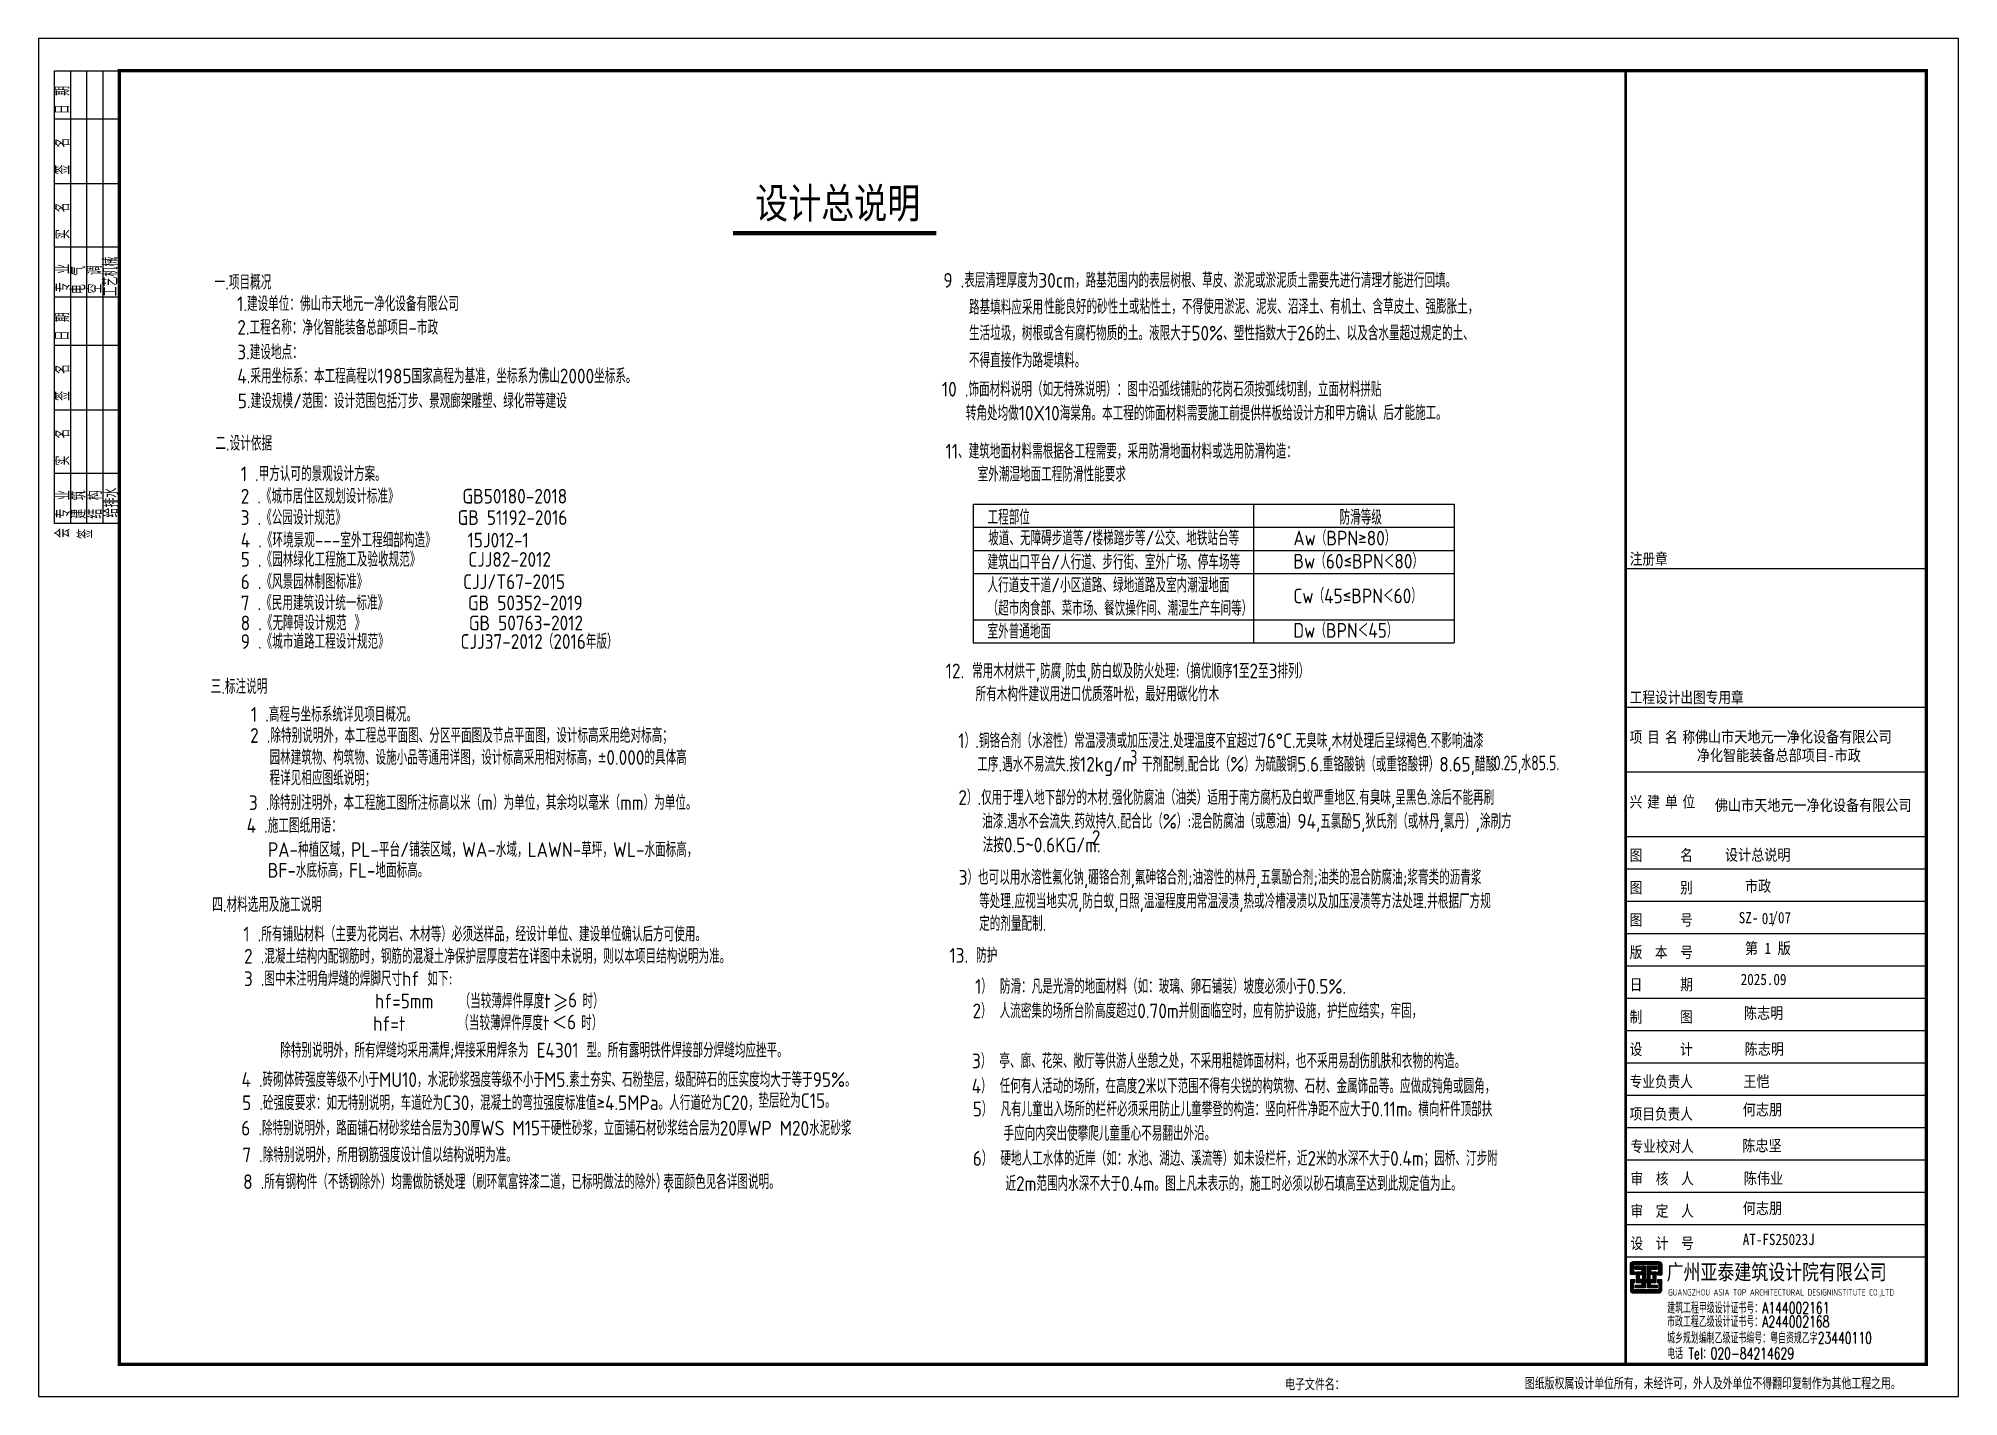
# Model space of a CAD drawing. Extents: x 104028 to 361637, y -78822 to 68782.
# Drawn here: x 169784 to 229184, y 17001 to 59001 of the extents above; entities that cross this region are included whole.
import ezdxf

# ---------------------------------------------------------------- set-up
doc = ezdxf.new("R2010")
doc.units = 0
doc.header["$LTSCALE"] = 1000
doc.header["$MEASUREMENT"] = 0
for name, color, linetype in [('13', 13, 'Continuous'), ('14', 14, 'Continuous'), ('PUB_TITLE', 4, 'Continuous')]:
    doc.layers.add(name, color=color, linetype=linetype)
doc.styles.add('_HZTXT', font='')
doc.styles.add('_KCYD_DIM', font='gbenor.shx', dxfattribs={"bigfont": 'gbcbig.shx'})
doc.styles.add('HT', font='')
doc.styles.add('hztxt', font='romand_pkpm', dxfattribs={"bigfont": 'gbcbig'})
doc.styles.get("Standard").update_dxf_attribs({"font": 'gbenor.shx', "bigfont": 'gbcbig.shx'})
doc.styles.add('宋体', font='', dxfattribs={"width": 0.8})
doc.styles.get('_HZTXT').set_extended_font_data('KaiTi')
doc.styles.get('HT').set_extended_font_data('SimHei')
doc.styles.get('宋体').set_extended_font_data('SimSun')

msp = doc.modelspace()

# ---------------------------------------------------------------- texts
at = {"style": 'HT', "width": 0.8}
msp.add_text('设计总说明', height=936, dxfattribs=at).set_placement((191956.9, 53440.1, 7751.2))
at = {"style": '_KCYD_DIM'}
for s, p in [('一.项目概况', (175235.8, 51231.8)), ('9 .表层清理厚度为30cm，路基范围内的表层树根、草皮、淤泥或淤泥质土需要先进行清理才能进行回填。', (197777.5, 51291.3)), ('1.建设单位：佛山市天地元一净化设备有限公司', (175929.1, 50565.7)), ('路基填料应采用', (198570.6, 50459.8)), ('性能良好的砂性土或粘性土，不得使用淤泥、泥炭、沼泽土、有机土、含草皮土、强膨胀土，', (200896.9, 50478.7)), ('2.工程名称：净化智能装备总部项目-市政', (175936.5, 49836.8)), ('生活垃圾，树根或含有腐朽物质的土。液限大于50%%%、塑性指数大于26的土、以及含水量超过规定的土、', (198570.6, 49659.3)), ('3.建设地点：', (175936.5, 49072.3)), ('不得直接作为路堤填料。', (198570.6, 48818)), ('4.采用坐标系：本工程高程以1985国家高程为基准，坐标系为佛山2000坐标系。 ', (175936.5, 48332.9)), ('10 .饰面材料说明（如无特殊说明）：图中沿弧线铺贴的花岗石须按弧线切割，立面材料拼贴', (197733, 47924.5, 8526.4)), ('5.建设规模/范围：设计范围包括汀步、景观廊架雕塑、绿化带等建设', (175952.6, 47562.5)), ('转角处均做10X10海棠角。本工程的饰面材料需要施工前提供样板给设计方和甲方确认', (198471.7, 47183.6, 8526.4)), ('后才能施工。', (211387.2, 47196.5, 8526.4)), ('二.设计依据', (175258.4, 46251.6)), ('11、建筑地面材料需根据各工程需要，采用防滑地面材料或选用防滑构造：', (197844.1, 46005.9, 8526.4)), ('1 .甲方认可的景观设计方案。', (176042.6, 45308.6)), ('     室外潮湿地面工程防滑性能要求', (197605.1, 45295.3, 8526.4)), ('2 .《城市居住区规划设计标准》        GB50180-2018', (176042.6, 44616.3)), ('3 .《公园设计规范》              GB 51192-2016', (176042.6, 43956.1)), ('工程部位', (199144.7, 43964.7, 8526.4)), ('防滑等级', (210034.6, 43964.7, 8526.4)), ('4 .《环境景观---室外工程细部构造》    15J012-1', (176042.6, 43258.8)), ('坡道、无障碍步道等/楼梯踏步等/公交、地铁站台等', (199164.9, 43319.7, 8526.4)), ('Aw（BPN≥80）', (208604.6, 43321.2, 8526.4)), ('5 .《园林绿化工程施工及验收规范》      CJJ82-2012', (176042.6, 42662.1)), ('建筑出口平台/人行道、步行街、室外广场、停车场等', (199144.7, 42581, 8526.4)), ('Bw（60≤BPN＜80）', (208604.6, 42606.2, 8526.4)), ('6 .《风景园林制图标准》            CJJ/T67-2015', (176042.6, 41972.7)), ('人行道支干道/小区道路、绿地道路及室内潮湿地面', (199144.7, 41866, 8526.4)), ('7 .《民用建筑设计统一标准》          GB 50352-2019', (176042.6, 41317.7)), ('（超市肉食部、菜市场、餐饮操作间、潮湿生产车间等）', (199144.7, 41151, 8526.4)), ('Cw（45≤BPN＜60）', (208604.6, 41533.7, 8526.4)), ('8 .《无障碍设计规范 》             GB 50763-2012', (176042.6, 40697)), ('9 .《城市道路工程设计规范》         CJJ37-2012（2016年版）', (176042.6, 40123.7)), ('室外普通地面', (199144.7, 40436, 8526.4)), ('Dw（BPN＜45）', (208604.6, 40467, 8526.4)), ('三.标注说明', (175113.4, 38731.5)), ('12. 常用木材烘干,防腐,防虫,防白蚁及防火处理:（摘优顺序1至2至3排列）', (197849.3, 39211.3)), ('    所有木构件建议用进口优质落叶松，最好用碳化竹木', (197787.7, 38495.9)), ('1 .高程与坐标系统详见项目概况。', (176356.6, 37870.4)), ('2 .除特别说明外，本工程总平面图、分区平面图及节点平面图，设计标高采用绝对标高；', (176334.5, 37217.3)), ('1）.铜铬合剂（水溶性）常温浸渍或加压浸注.处理温度不宜超过76%%dC.无臭味,木材处理后呈绿褐色.不影响油漆', (198240.9, 37054.6)), ('园林建筑物、构筑物、设施小品等通用详图，设计标高采用相对标高，±0.000的具体高', (176934.4, 36537.6)), ('工序.遇水不易流失.按12kg/m 干剂配制.配合比（%）为硫酸铜5.6.重铬酸钠（或重铬酸钾）8.65,醋酸', (198827.5, 36328.1)), ('程详见相应图纸说明；', (176934.4, 35905.6)), ('3 .除特别注明外，本工程施工图所注标高以米（m）为单位，其余均以毫米（mm）为单位。', (176295.1, 35140.2)), ('2）.仅用于埋入地下部分的木材.强化防腐油（油类）适用于南方腐朽及白蚁严重地区.有臭味,呈黑色.涂后不能再刷', (198240.9, 35299.2)), ('油漆.遇水不会流失.药效持久.配合比（%）:混合防腐油（或蒽油）94,五氯酚5,狄氏剂（或林丹,氯丹）,涂刷方', (198980.6, 34565)), ('4 .施工图纸用语：', (176226.3, 34432.9)), ('2', (202371.3, 34061.6)), ('PA-种植区域，PL-平台/铺装区域，WA-水域，LAWN-草坪，WL-水面标高，', (176884.9, 33689.2)), ('法按0.5~0.6KG/m.', (198994.6, 33831.1)), ('BF-水底标高，FL-地面标高。', (176878.3, 33047.6)), ('3）也可以用水溶性氟化钠,硼铬合剂,氟砷铬合剂;油溶性的林丹,五氯酚合剂;油类的混合防腐油;浆膏类的沥青浆', (198251.2, 32831.5)), ('四.材料选用及施工说明', (175160.9, 31988.1)), ('等处理.应视当地实况,防白蚁,日照,温湿程度用常温浸渍,热或冷槽浸渍以及加压浸渍等方法处理.并根据厂方规', (198884.4, 32094.5)), ('1 .所有铺贴材料（主要为花岗岩、木材等）必须送样品，经设计单位、建设单位确认后方可使用。', (176123.2, 31074.3)), ('定的剂量配制.', (198884.4, 31400.1)), ('2 .混凝土结构内配钢筋时，钢筋的混凝土净保护层厚度若在详图中未说明，则以本项目结构说明为准。', (176147, 30390.3)), ('13. 防护', (197965, 30416.3)), ('3 .图中未注明角焊缝的焊脚尺寸hf 如下:', (176141.6, 29696.8)), ('1） 防滑：凡是光滑的地面材料（如：玻璃、卵石铺装）坡度必须小于0.5%.', (198758.9, 29456.6)), ('hf=5mm', (180193.6, 29004.6)), ('（当较薄焊件厚度t    时）', (182811.9, 29004.6)), ('6', (186167.7, 29037.5)), ('2） 人流密集的场所台阶高度超过0.70m并侧面临空时，应有防护设施，护拦应结实，牢固，', (198679.2, 28700.7)), ('hf=t', (180138.9, 28306.6)), ('（当较薄焊件厚度t    时）', (182772, 28329.3)), ('6', (186136.7, 28357.3)), ('除特别说明外，所有焊缝均采用满焊;焊接采用焊条为 E4301 型。所有露明铁件焊接部分焊缝均应挫平。', (177267.1, 27484.1)), ('3） 亭、廊、花架、敞厅等供游人坐憩之处，不采用粗糙饰面材料，也不采用易刮伤肌肤和衣物的构造。', (198664.6, 27152.1)), ('4 .砖砌体砖强度等级不小于MU10，水泥砂浆强度等级不小于M5.素土夯实、石粉垫层，级配碎石的压实度均大于等于95%%%。', (176067.2, 26574.3)), ('4） 任何有人活动的场所，在高度2米以下范围不得有尖锐的构筑物、石材、金属饰品等。应做成钝角或圆角，', (198653.3, 26375.8)), ('5 .砼强度要求：如无特别说明，车道砼为C30，混凝土的弯拉强度标准值≥4.5MPa。人行道砼为C20，', (176087.7, 25858.2)), ('垫层砼为C15。', (192055.8, 25925.1)), ('5） 凡有儿童出入场所的栏杆必须采用防止儿童攀登的构造：竖向杆件净距不应大于0.11m。横向杆件顶部扶', (198687.1, 25663.3)), ('6 .除特别说明外，路面铺石材砂浆结合层为30厚WS M15干硬性砂浆，立面铺石材砂浆结合层为', (176058.8, 25076.1)), ('20厚WP M20水泥砂浆', (190860.7, 25072.1)), ('     手应向内突出使攀爬儿童重心不易翻出外沿。', (198404.7, 24911.7)), ('7 .除特别说明外，所用钢筋强度设计值以结构说明为准。', (176090.7, 24247.6)), ('6） 硬地人工水体的近岸（如：水池、湖边、溪流等）如未设栏杆，近2米的水深不大于0.4m；园桥、汀步附', (198687.1, 24138.6)), ('8 .所有钢构件（不锈钢除外）均需做防锈处理（刷环氧富锌漆二道，已标明做法的除外）,', (176116.9, 23416.7)), ('表面颜色见各详图说明。', (189114.9, 23416.3)), ('     近2m范围内水深不大于0.4m。图上凡未表示的，施工时必须以砂石填高至达到此规定值为止。', (198465.8, 23357.9))]:
    msp.add_text(s, height=455, dxfattribs=at).set_placement(p)
at = {"width": 0.8}
for s, p in [('3', (203560.5, 36541.7)), ('0.25,水85.5.', (214805, 36368.6))]:
    msp.add_text(s, height=455, dxfattribs=at).set_placement(p)
at = {"layer": '13', "color": 7, "style": '_HZTXT', "width": 0.85}
for s, p in [('设计总说明', (221956.7, 33576.8)), ('01', (223095.2, 31611.2))]:
    msp.add_text(s, height=350, dxfattribs=at).set_placement(p)

# ---------------------------------------------------------------- blocks, each defined once
blk = doc.blocks.new('$titleblk$00000206')
at = {"layer": '14', "color": 14}
for p, q in [((-140, 20), (0, 20)), ((-140, 0), (-140, 20)), ((-124.56, 0), (-124.56, 20)), ((-105, 0), (-105, 20)), ((-85, 0), (-85, 20)), ((-70, 0), (-70, 20)), ((-54.56, 0), (-54.56, 20)), ((-35, 0), (-35, 20)), ((-15, 0), (-15, 20)), ((0, 20), (0, 0)), ((-140, 15), (0, 15)), ((-140, 10), (0, 10)), ((-140, 5), (0, 5)), ((-140, 0), (0, 0))]:
    blk.add_line(p, q, dxfattribs=at)
at = {"layer": '14', "color": 14, "style": 'hztxt', "width": 0.85}
for s, p in [('会', (-144.49, 15.3)), ('专 业', (-138.47, 15.2)), ('实  名', (-122.07, 15.34)), ('签  名', (-102.07, 15.34)), ('日 期', (-83.4, 15.38)), ('专 业', (-68.48, 15.28)), ('实  名', (-52.07, 15.34)), ('签  名', (-32.07, 15.34)), ('日 期', (-13.4, 15.38)), ('签', (-144.73, 8.26)), ('建 筑', (-138.53, 10.33)), ('电 气', (-69.06, 10.43)), ('结 构', (-138.49, 5.3)), ('空 调', (-68.88, 5.4)), ('给排水', (-138.16, 0.3)), ('工艺机械', (-69.75, 0.47))]:
    blk.add_text(s, height=4.5, dxfattribs=at).set_placement(p)
blk = doc.blocks.new('$titleblk$00000212')
at = {"layer": '14', "style": 'hztxt', "width": 0.85}
for s, p in [('电子文件名：', (-198.31, 0.78)), ('图纸版权属设计单位所有，未经许可，外人及外单位不得翻印复制作为其他工程之用。', (-124.17, 1.07))]:
    blk.add_text(s, height=3.6, rotation=359.99972, dxfattribs=at).set_placement(p)
blk = doc.blocks.new('DSFGNDFGMMMM')
at = {"layer": '14'}
h = blk.add_hatch(dxfattribs=at)
h.set_pattern_fill('ANSI31', color=256, scale=100, angle=135, style=0)
h.set_pattern_definition([(180, (-64047.399, -60016.807), (-3e-15, -12.5), [])])
edge = h.paths.add_edge_path()
edge.add_line((153417, 20856), (153417, 20774))
edge.add_line((153417, 20774), (153276, 20774))
edge.add_line((153276, 20774), (153276, 21085))
edge.add_arc((153366, 21085), 90, 90, 180, ccw=False)
edge.add_line((153366, 21175), (154157, 21175))
edge.add_arc((154157, 21085), 90, 0, 90, ccw=False)
edge.add_line((154247, 21085), (154247, 20769))
edge.add_line((154247, 20769), (154117, 20769))
edge.add_line((154117, 20769), (154117, 20863))
edge.add_line((154117, 20863), (154146, 20863))
edge.add_line((154146, 20863), (154160, 20863))
edge.add_line((154160, 20863), (154160, 21075))
edge.add_line((154160, 21075), (153373, 21075))
edge.add_line((153373, 21075), (153373, 20856))
edge.add_line((153373, 20856), (153417, 20856))
h.paths.add_polyline_path([(153799, 20623), (153799, 21031), (154107, 21031), (154107, 20943), (153893, 20943), (153893, 20856), (154065, 20856), (154065, 20526), (153886, 20526), (153886, 20443), (154108, 20443), (154108, 20366), (153800, 20366), (153800, 20527), (153731, 20527), (153731, 20366), (153422, 20366), (153422, 20443), (153644, 20443), (153644, 20526), (153465, 20526), (153465, 20856), (153638, 20856), (153638, 20943), (153424, 20943), (153424, 21031), (153731, 21031), (153731, 20623)])
h.paths.add_polyline_path([(153554, 20773), (153652, 20773), (153652, 20617), (153554, 20617)], flags=16)
h.paths.add_polyline_path([(153976, 20773), (153879, 20773), (153879, 20617), (153976, 20617)], flags=16)
edge = h.paths.add_edge_path()
edge.add_line((153417, 20526), (153417, 20608))
edge.add_line((153417, 20608), (153276, 20608))
edge.add_line((153276, 20608), (153276, 20297))
edge.add_arc((153366, 20297), 90, 180, 270)
edge.add_line((153366, 20207), (154157, 20207))
edge.add_arc((154157, 20297), 90, 270, 360)
edge.add_line((154247, 20297), (154247, 20613))
edge.add_line((154247, 20613), (154117, 20613))
edge.add_line((154117, 20613), (154117, 20519))
edge.add_line((154117, 20519), (154146, 20519))
edge.add_line((154146, 20519), (154160, 20519))
edge.add_line((154160, 20519), (154160, 20307))
edge.add_line((154160, 20307), (153373, 20307))
edge.add_line((153373, 20307), (153373, 20526))
edge.add_line((153373, 20526), (153417, 20526))
for p, q in [((153128, 58001), (153128, 18001)), ((153128, 42604), (162428, 42604)), ((153128, 38321), (162428, 38321)), ((153128, 36321), (162428, 36321)), ((153128, 34321), (162428, 34321)), ((153128, 33321), (162428, 33321)), ((153128, 32321), (162428, 32321)), ((153128, 31321), (162428, 31321)), ((153128, 30321), (162428, 30321)), ((153128, 29321), (162428, 29321)), ((153128, 28321), (162428, 28321)), ((153128, 27321), (162428, 27321)), ((153128, 26321), (162428, 26321)), ((153128, 25321), (162428, 25321)), ((153128, 24321), (162428, 24321)), ((153128, 23321), (162428, 23321)), ((153128, 22321), (162428, 22321)), ((153128, 21321), (162428, 21321)), ((153128, 21321), (162428, 21321))]:
    blk.add_line(p, q, dxfattribs=at)
for points in [[(153417, 20856), (153417, 20774), (153276, 20774), (153276, 21085, -0.414214), (153366, 21175), (154157, 21175, -0.414214), (154247, 21085), (154247, 20769), (154117, 20769), (154117, 20863), (154146, 20863), (154160, 20863), (154160, 21075), (153373, 21075), (153373, 20856)], [(153417, 20526), (153417, 20608), (153276, 20608), (153276, 20297, 0.414214), (153366, 20207), (154157, 20207, 0.414214), (154247, 20297), (154247, 20613), (154117, 20613), (154117, 20519), (154146, 20519), (154160, 20519), (154160, 20307), (153373, 20307), (153373, 20526)]]:
    blk.add_lwpolyline(points, format="xyb", close=True, dxfattribs=at)
blk.add_lwpolyline([(153799, 20623), (153799, 20623), (153799, 21031), (154107, 21031), (154107, 20943), (153893, 20943), (153893, 20856), (154065, 20856), (154065, 20526), (153886, 20526), (153886, 20443), (154108, 20443), (154108, 20366), (153800, 20366), (153800, 20527), (153731, 20527), (153731, 20366), (153422, 20366), (153422, 20443), (153644, 20443), (153644, 20526), (153465, 20526), (153465, 20856), (153638, 20856), (153638, 20943), (153424, 20943), (153424, 21031), (153731, 21031), (153731, 20623), (153799, 20623)], dxfattribs=at)
for points in [[(153554, 20773), (153652, 20773), (153652, 20617), (153554, 20617)], [(153976, 20773), (153879, 20773), (153879, 20617), (153976, 20617)]]:
    blk.add_lwpolyline(points, close=True, dxfattribs=at)
at = {"layer": 'PUB_TITLE'}
blk.add_lwpolyline([(104028, 17001), (163428, 17001), (163428, 59001), (104028, 59001)], close=True, dxfattribs=at)
at = {"layer": 'PUB_TITLE', "const_width": 100}
blk.add_lwpolyline([(106528, 18001), (162428, 18001), (162428, 58001), (106528, 58001)], close=True, dxfattribs=at)
at = {"layer": 'PUB_TITLE', "const_width": 80}
blk.add_lwpolyline([(153128, 18001), (153128, 58001)], dxfattribs=at)
at = {"layer": 'PUB_TITLE', "xscale": 100.0000000000002, "yscale": 100.0000000000002, "zscale": 100.0000000000002, "rotation": 90}
blk.add_blockref('$titleblk$00000206', (106528, 58001), dxfattribs=at)
at = {"layer": 'PUB_TITLE', "xscale": 100, "yscale": 100, "zscale": 100}
blk.add_blockref('$titleblk$00000212', (162428, 17119), dxfattribs=at)
at = {"layer": '13', "color": 7, "style": '_HZTXT', "width": 0.85}
for s, p in [('佛山市天地元一净化设备有限公司', (155270, 37230)), ('净化智能装备总部项目-市政', (155329, 36659)), ('佛山市天地元一净化设备有限公司', (155887, 35112)), ('市政', (156818, 32616, 24845)), ('SZ-  /07', (156626, 31636)), ('第 1 版', (156818, 30690, 24845)), ('2025.09', (156687, 29726, 24845)), ('陈志明', (156789, 28687)), ('陈志明', (156809, 27577)), ('王恺', (156767, 26571)), ('何志朋', (156751, 25700)), ('陈忠坚', (156738, 24586)), ('陈伟业', (156783, 23576)), ('何志朋', (156751, 22649)), ('AT-FS25023J', (156751, 21686))]:
    blk.add_text(s, height=350, dxfattribs=at).set_placement(p)
at = {"layer": '13', "style": 'hztxt', "oblique": 360, "width": 0.7}
for s, p in [('建筑工程甲级设计证书号：A144002161', (154413, 19569)), ('城乡规划编制乙级证书编号：粤自资规乙字23440110', (154413, 18640)), ('市政工程乙级设计证书号：A244002168', (154413, 19145)), ('电话 Tel：020-84214629', (154413, 18160))]:
    blk.add_text(s, height=350, rotation=359.99972, dxfattribs=at).set_placement(p)
at = {"layer": '14'}
for s, height, style, width, p in [('注册章', 350, '宋体', 0.82, (153255, 42733)), ('工程设计出图专用章', 350, '宋体', 0.82, (153255, 38450)), ('项', 350, '宋体', 0.82, (153252, 37221)), ('目', 350, '宋体', 0.82, (153796, 37221)), ('名', 350, '宋体', 0.82, (154347, 37221)), ('称', 350, '宋体', 0.82, (154886, 37221)), ('兴', 350, '宋体', 0.82, (153252, 35221)), ('建', 350, '宋体', 0.82, (153796, 35221)), ('单', 350, '宋体', 0.82, (154347, 35221)), ('位', 350, '宋体', 0.82, (154886, 35221)), ('图      名', 350, '宋体', 0.82, (153252, 33567)), ('图      别', 350, '宋体', 0.82, (153252, 32567)), ('图      号', 350, '宋体', 0.82, (153252, 31567)), ('版  本  号', 350, '宋体', 0.82, (153252, 30567)), ('日      期', 350, '宋体', 0.82, (153252, 29567)), ('制      图', 350, '宋体', 0.82, (153252, 28567)), ('设      计', 350, '宋体', 0.82, (153252, 27567)), ('专业负责人', 350, '宋体', 0.82, (153252, 26567)), ('项目负责人', 350, '宋体', 0.82, (153252, 25567)), ('专业校对人', 350, '宋体', 0.82, (153279, 24567, -24845)), ('审  核  人', 350, '宋体', 0.82, (153279, 23567, -24845)), ('审  定  人', 350, '宋体', 0.82, (153279, 22567, -24845)), ('设  计  号', 350, '宋体', 0.82, (153279, 21567, -24845)), ('广州亚泰建筑设计院有限公司', 480, 'HT', 0.8, (154395, 20613))]:
    blk.add_text(s, height=height, dxfattribs=dict(at, style=style, width=width)).set_placement(p)
at = {"layer": '14', "oblique": 360, "width": 0.8}
blk.add_text('GUANGZHOU ASIA TOP ARCHITECTURAL DESIGNINSTITUTE CO.,LTD', height=198, rotation=359.99972, dxfattribs=at).set_placement((154441, 20125, -24845))

# ---------------------------------------------------------------- linework, layer by layer
for p, q in [((198702.1, 44597.2, 8526.4), (213577.3, 44597.2, 8526.4)), ((198702.1, 44597.2, 8526.4), (198702.1, 40307.2, 8526.4)), ((207375.9, 44597.2, 8526.4), (207375.9, 40307.2, 8526.4)), ((213577.3, 44597.2, 8526.4), (213577.3, 40307.2, 8526.4)), ((198702.1, 43882.2, 8526.4), (213577.3, 43882.2, 8526.4)), ((198702.1, 43167.2, 8526.4), (213577.3, 43167.2, 8526.4)), ((198702.1, 42452.2, 8526.4), (213577.3, 42452.2, 8526.4)), ((198702.1, 41022.2, 8526.4), (213577.3, 41022.2, 8526.4)), ((198702.1, 40307.2, 8526.4), (213577.3, 40307.2, 8526.4)), ((185765.7, 29448, 8526.4), (186109.6, 29258.7, 8526.4)), ((185765.7, 29069.5, 8526.4), (186109.6, 29258.7, 8526.4)), ((185765.7, 28930.1, 8526.4), (186109.6, 29119.3, 8526.4)), ((186078.6, 28767.8, 8526.4), (185734.7, 28578.6, 8526.4)), ((186078.6, 28389.3, 8526.4), (185734.7, 28578.6, 8526.4))]:
    msp.add_line(p, q)
at = {"color": 0, "const_width": 130}
msp.add_lwpolyline([(191266, 52976.1), (197564, 52976.1)], dxfattribs=at)

# ---------------------------------------------------------------- block references
msp.add_blockref('DSFGNDFGMMMM', (65755.8, 0))

msp.set_redraw_order([(e.dxf.handle, doc.entitydb.next_handle()) for e in msp.query("TEXT MTEXT ATTDEF DIMENSION ARC_DIMENSION")])  # texts and dimensions are drawn at this point

doc.saveas('drawing.dxf')
